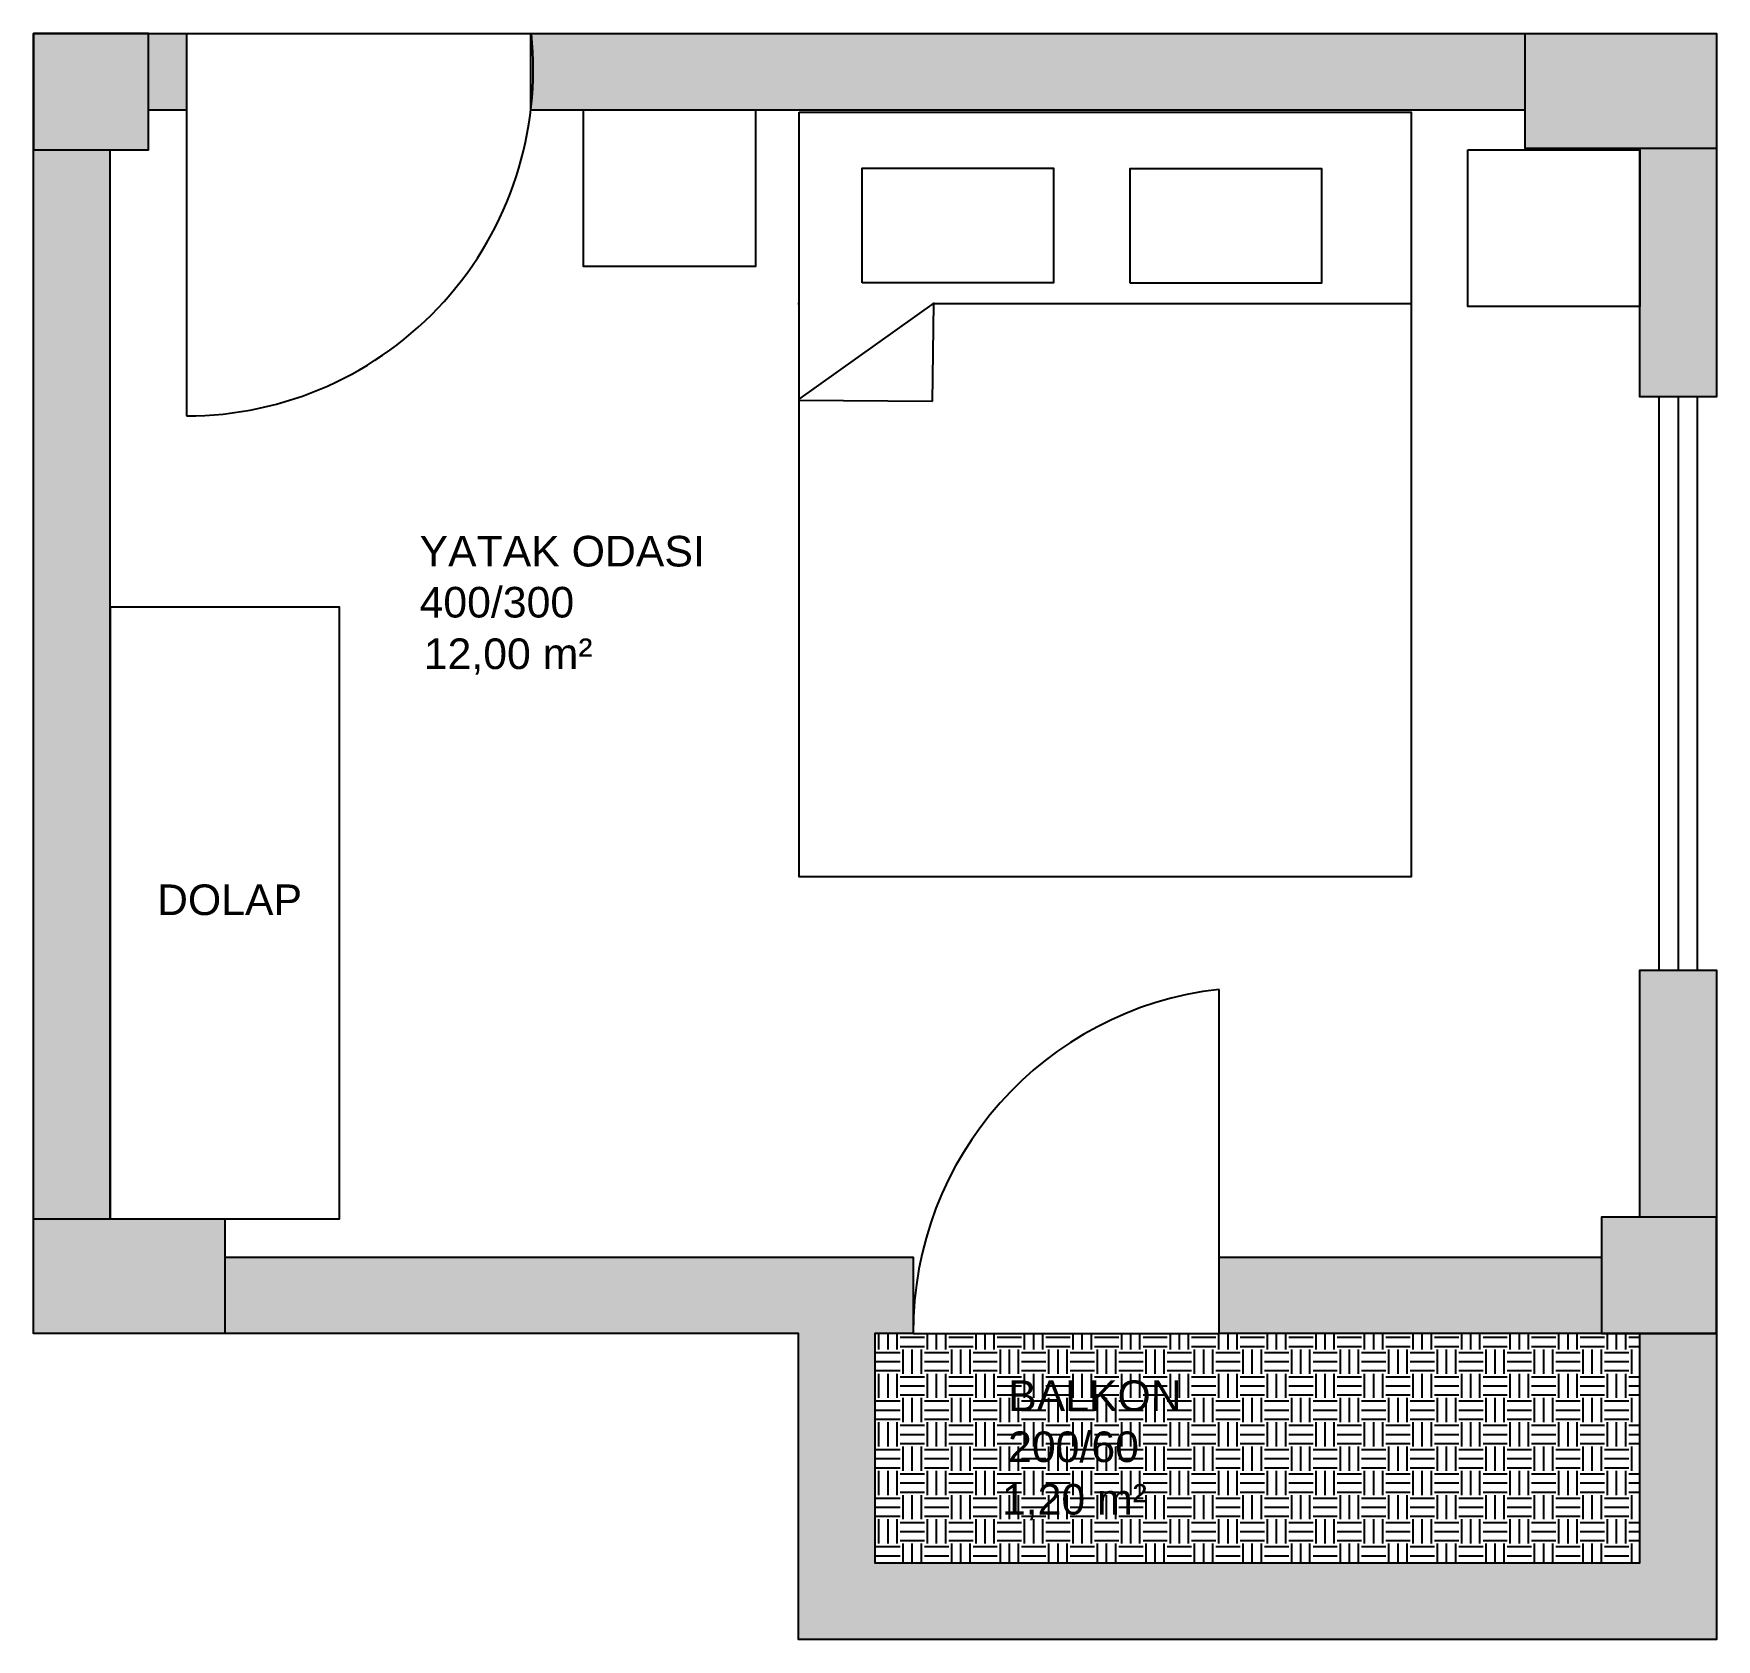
# Model space of a CAD drawing. Header units: millimetres. Extents: x 1751 to 4239, y 1841 to 2290.
# Drawn here: x 3799.3 to 4239.3, y 1841.1 to 2261.1 of the extents above; entities that cross this region are included whole.
import ezdxf

# ---------------------------------------------------------------- set-up
doc = ezdxf.new("R2010")
doc.units = ezdxf.units.MM
for name, color, linetype in [('kapı pencere', 170, 'Continuous'), ('kolon', 10, 'Continuous'), ('Layer1', 50, 'Continuous'), ('teşrif', 220, 'Continuous')]:
    doc.layers.add(name, color=color, linetype=linetype)
doc.styles.get("Standard").update_dxf_attribs({"font": 'arial.ttf'})

msp = doc.modelspace()

# ---------------------------------------------------------------- texts
at = {"layer": 'Defpoints', "char_height": 8.0076, "attachment_point": 1}
for s, insert in [('YATAK ODASI\\P400/300 ', (3900.228, 2129.702)), ('12,00 m²', (3901.328, 2102.87)), ('DOLAP', (3831.582, 2038.524)), ('BALKON\\P200/60', (4054.121, 1908.791)), ('1,20 m²', (4052.52, 1881.71))]:
    msp.add_mtext_dynamic_manual_height_columns(s, width=159.74978, gutter_width=40.038, heights=[0], dxfattribs=dict(at, insert=insert))

# ---------------------------------------------------------------- blocks, each defined once
blk = doc.blocks.new('DOLAP')
at = {"layer": 'teşrif'}
blk.add_lwpolyline([(3600.05, 2099.72), (3660.05, 2099.72), (3660.05, 2259.72), (3600.05, 2259.72), (3600.05, 2099.72)], dxfattribs=at)
blk = doc.blocks.new('YATAK')
at = {"layer": 'teşrif'}
for p, q in [((3600.51, 2150.08), (3600.86, 2150.08)), ((3600.86, 2125.05), (3636.19, 2150.32)), ((3635.98, 2150.1), (3635.63, 2124.51)), ((3635.84, 2150.08), (3760.8, 2150.08)), ((3635.63, 2124.51), (3600.86, 2124.77))]:
    blk.add_line(p, q, dxfattribs=at)
for points in [[(3600.86, 2200.17), (3760.86, 2200.17), (3760.86, 2000.17), (3600.86, 2000.17), (3600.86, 2200.17)], [(3617.35, 2155.51), (3617.35, 2185.51), (3667.35, 2185.51), (3667.35, 2155.51), (3617.35, 2155.51)], [(3687.41, 2155.44), (3687.41, 2185.44), (3737.41, 2185.44), (3737.41, 2155.44), (3687.41, 2155.44)]]:
    blk.add_lwpolyline(points, dxfattribs=at)
blk = doc.blocks.new('KOMODİN')
at = {"layer": 'teşrif'}
blk.add_lwpolyline([(3578.62, 2249.66), (3623.62, 2249.66), (3623.62, 2208.74), (3578.62, 2208.74)], close=True, dxfattribs=at)

# ---------------------------------------------------------------- hatches: boundary and pattern name
at = {"layer": 'teşrif', "true_color": 0xed1f24}
h = msp.add_hatch(color=240, dxfattribs=at)
h.dxf.hatch_style = 1
h.paths.add_polyline_path([(3829.319, 2261.067), (3799.319, 2261.067), (3799.319, 2230.66), (3829.319, 2230.66)])
h.paths.add_polyline_path([(3849.319, 1951.067), (3819.319, 1951.067), (3799.319, 1951.067), (3799.319, 1921.067), (3849.319, 1921.067)])
h.paths.add_polyline_path([(4239.319, 2261.067), (4189.319, 2261.067), (4189.319, 2231.067), (4239.319, 2231.067)])
h.paths.add_polyline_path([(4239.319, 1951.473), (4209.319, 1951.473), (4209.319, 1921.067), (4239.319, 1921.067)])
at = {"layer": 'teşrif'}
h = msp.add_hatch(color=8, dxfattribs=at)
h.dxf.hatch_style = 1
h.paths.add_polyline_path([(3819.319, 2230.66), (3799.319, 2230.66), (3799.319, 1951.067), (3819.319, 1951.067), (3819.319, 2111.067)])
h.paths.add_polyline_path([(3839.319, 2261.067), (3829.319, 2261.067), (3829.319, 2241.067), (3839.319, 2241.067)])
h.paths.add_polyline_path([(4189.319, 2261.067), (3929.458, 2261.067, -0.0553427), (3929.319, 2241.067), (3943.095, 2241.067), (3943.095, 2241.111), (3988.095, 2241.111), (4189.319, 2241.067)])
h.paths.add_polyline_path([(4029.319, 1941.067), (3849.319, 1941.067), (3849.319, 1921.067), (3999.319, 1921.067), (3999.319, 1841.067), (4239.319, 1841.067), (4239.319, 1921.067), (4219.319, 1921.067), (4219.319, 1861.067), (4019.319, 1861.067), (4019.319, 1921.067), (4029.319, 1921.067, -0.0030864), (4029.319, 1922.178)])
h.paths.add_polyline_path([(4209.319, 1941.067), (4109.319, 1941.067), (4109.319, 1921.067), (4209.319, 1921.067)], flags=17)
h.paths.add_polyline_path([(4239.319, 2016.067), (4219.319, 2016.067), (4219.319, 1951.473), (4239.319, 1951.473)])
h.paths.add_polyline_path([(4239.319, 2231.067), (4219.319, 2231.067), (4219.319, 2166.067), (4239.319, 2166.067)])
at = {"layer": 'teşrif', "true_color": 0xc7c8ca}
h = msp.add_hatch(dxfattribs=at)
h.set_pattern_fill('EARTH', color=9)
h.paths.add_polyline_path([(4219.319, 1921.067), (4209.319, 1921.067), (4109.319, 1921.067), (4029.319, 1921.067), (4019.319, 1921.067), (4019.319, 1861.067), (4219.319, 1861.067)])

# ---------------------------------------------------------------- linework, layer by layer
at = {"layer": 'kapı pencere'}
for p, q in [((3839.319, 2261.067), (3839.319, 2161.067)), ((3839.319, 2261.067), (3929.319, 2261.067)), ((4224.319, 2166.067), (4224.319, 2016.067)), ((4229.319, 2166.067), (4229.319, 2016.067)), ((4234.319, 2166.067), (4234.319, 2016.067)), ((4109.319, 1921.067), (4109.319, 2011.067)), ((4029.319, 1921.067), (4109.319, 1921.067))]:
    msp.add_line(p, q, dxfattribs=at)
for centre, radius, start, end in [((3839.319, 2251.692), 90.625, 270, 5.93777), ((4119.319, 1921.622), 90.002, 96.37925, 180.35367)]:
    msp.add_arc(centre, radius, start, end, dxfattribs=at)
at = {"layer": 'kolon'}
for points in [[(3799.319, 2230.66), (3829.319, 2230.66), (3829.319, 2261.067), (3799.319, 2261.067)], [(4209.319, 1921.067), (4239.319, 1921.067), (4239.319, 1951.473), (4209.319, 1951.473)]]:
    msp.add_lwpolyline(points, close=True, dxfattribs=at)
for points in [[(4239.319, 2261.067), (4239.319, 2231.067), (4189.319, 2231.067), (4189.319, 2261.067), (4239.319, 2261.067)], [(3849.319, 1951.067), (3849.319, 1921.067), (3799.319, 1921.067), (3799.319, 1951.067), (3849.319, 1951.067)]]:
    msp.add_lwpolyline(points, dxfattribs=at)
at = {"layer": 'Layer1'}
for points in [[(4239.319, 1941.067), (4239.319, 1841.067), (3999.319, 1841.067), (3999.319, 1921.067), (3799.319, 1921.067), (3799.319, 2261.067), (3839.319, 2261.067), (3839.319, 2241.067), (3829.319, 2241.067)], [(4189.319, 2241.067), (3929.319, 2241.067), (3929.319, 2261.067), (4239.319, 2261.067), (4239.319, 2166.067), (4219.319, 2166.067), (4219.319, 2231.067)], [(3819.319, 1951.067), (3819.319, 2230.66)], [(4219.319, 1951.473), (4219.319, 2016.067), (4239.319, 2016.067), (4239.319, 1921.067), (4109.319, 1921.067), (4109.319, 1941.067), (4209.319, 1941.067)], [(3849.319, 1941.067), (4029.319, 1941.067), (4029.319, 1921.067), (4019.319, 1921.067), (4019.319, 1861.067), (4219.319, 1861.067), (4219.319, 1921.067)]]:
    msp.add_lwpolyline(points, dxfattribs=at)

# ---------------------------------------------------------------- block references
at = {"layer": 'teşrif'}
for name, p in [('KOMODİN', (364.477, -8.549)), ('YATAK', (398.652, 40.379)), ('KOMODİN', (595.702, -19.004)), ('DOLAP', (219.274, -148.651))]:
    msp.add_blockref(name, p, dxfattribs=at)

msp.set_redraw_order([(e.dxf.handle, doc.entitydb.next_handle()) for e in msp.query("TEXT MTEXT ATTDEF DIMENSION ARC_DIMENSION")])  # texts and dimensions are drawn at this point

doc.saveas('drawing.dxf')
